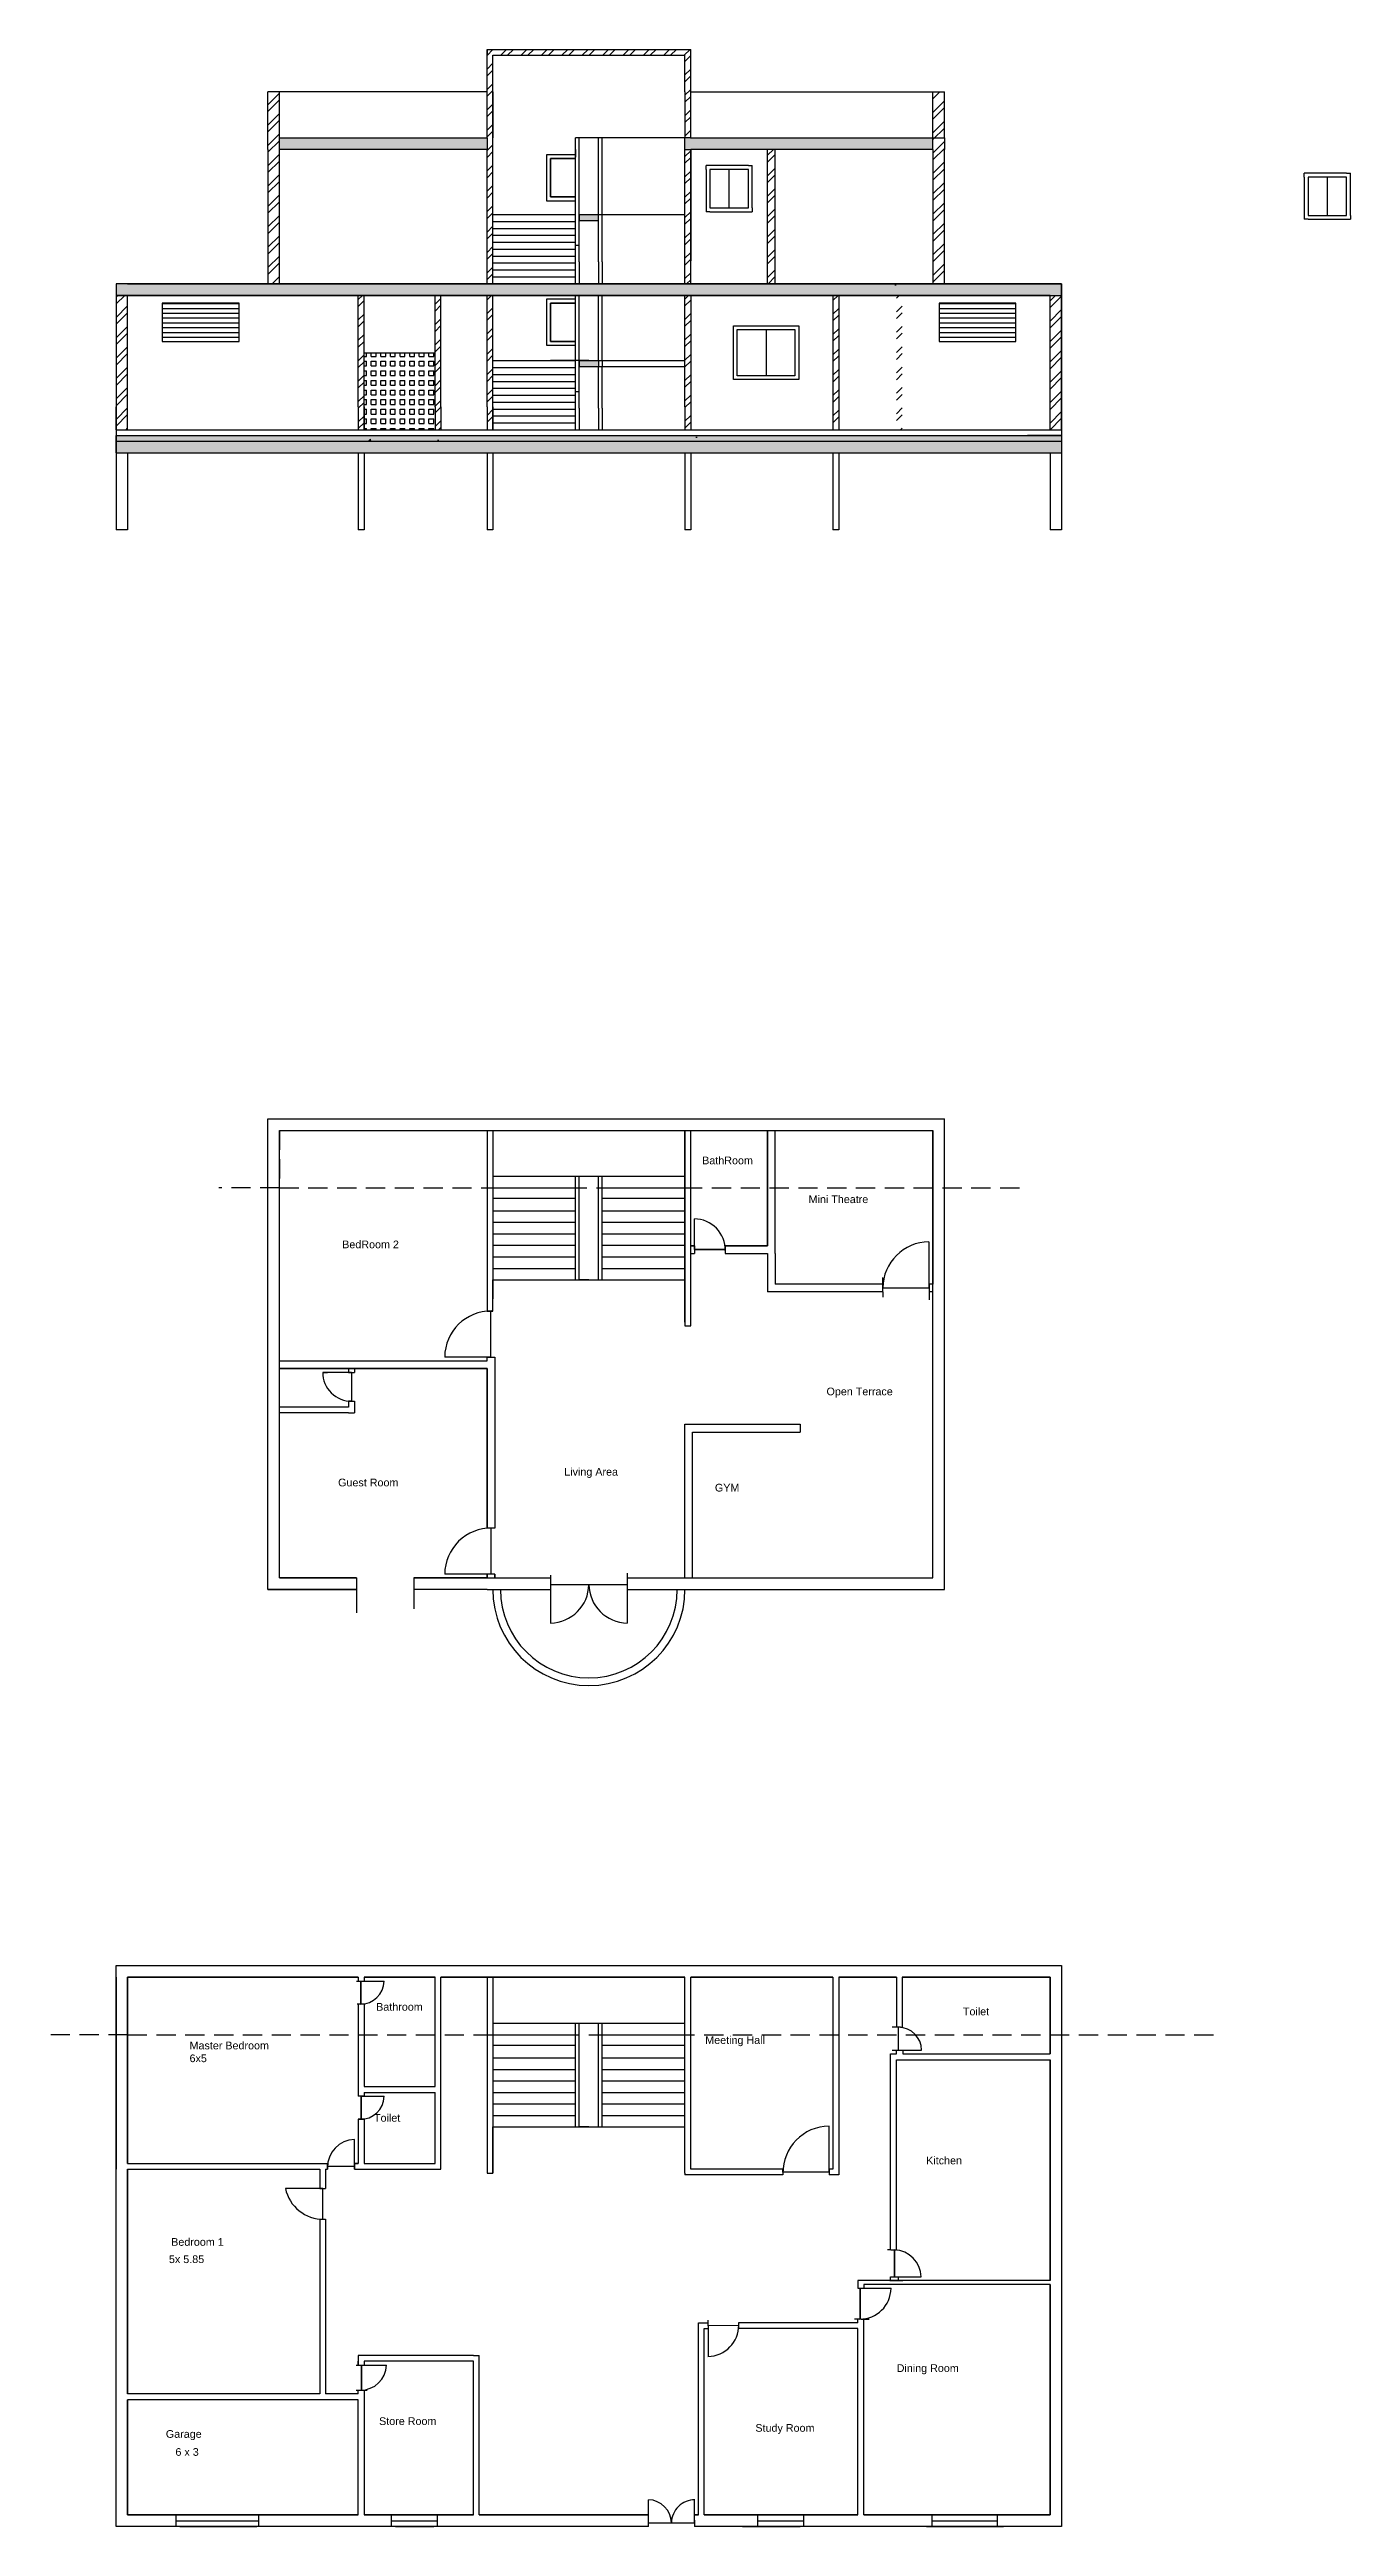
# Model space of a CAD drawing. Header units: inches. Extents: x 77.9 to 111.7, y 0 to 89.2.
# Drawn here: x 77.9 to 111.7, y 24.8 to 89.2 of the extents above; entities that cross this region are included whole.
import ezdxf

# ---------------------------------------------------------------- set-up
doc = ezdxf.new("R2010")
doc.units = ezdxf.units.IN
doc.header["$MEASUREMENT"] = 0
doc.linetypes.add('HIDDENX2', pattern=[0.75, 0.5, -0.25])
doc.layers.add('A', color=3, linetype='HIDDENX2')
doc.styles.get("Standard").update_dxf_attribs({"font": 'arial.ttf'})
pattern_1 = [(228.0127875, (0.036, 0.05), (-0.4, -0.45), [0.0067268, -0.665954402]), (184.9697407, (0.0315, 0.045), (0.6, 0.05), [0.0115434, -1.142796238]), (132.510447, (0.02, 0.044), (0.5, -0.55), [0.0081394, -0.80580163]), (267.273689, (0.0005, 0.0315), (0.05, 1), [0.0105119, -1.040677902]), (292.8336542, (0, 0.021), (-0.25, 0.6), [0.01030775, -1.020468656]), (357.273689, (0.004, 0.0115), (-1, 0.05), [0.0105119, -1.040677902]), (37.6942405, (0.0145, 0.011), (-0.65, -0.5), [0.01390145, -1.376242427]), (72.2553284, (0.0255, 0.0195), (0.35, 1.1), [0.0131244, -1.299316075]), (121.4295656, (0.0295, 0.032), (-0.4, 0.65), [0.0105475, -1.044203655]), (175.2363583, (0.024, 0.041), (0.55, -0.05), [0.0120416, -0.590038129]), (222.3974378, (0.012, 0.042), (-0.6, -0.55), [0.0155724, -1.54166875]), (138.814075, (0.05, 0.031), (-0.35, 0.3), [0.00531505, -0.52619224]), (171.4692344, (0.046, 0.0345), (0.65, -0.1), [0.01011185, -1.00107557]), (225, (0.036, 0.036), (-6e-18, -0.05), [0.00707105, -0.063639628]), (203.1985905, (0.0325, 0.042), (0.25, 0.1), [0.0038079, -0.376980755]), (291.8014095, (0.029, 0.0405), (-0.05, 0.15), [0.00538515, -0.26387309]), (30.9637565, (0.031, 0.0355), (0.15, 0.1), [0.00874645, -0.282801145]), (161.565051, (0.0385, 0.04), (0.1, -0.05), [0.00632455, -0.151789333]), (16.3895403, (0, 0.0405), (0.5, 0.15), [0.00886, -0.877142257]), (70.346176, (0.0085, 0.043), (-0.2, -0.55), [0.00743305, -0.735870387]), (293.1985905, (0.0385, 0.05), (-0.1, 0.25), [0.00761575, -0.373172905]), (343.6104597, (0.0415, 0.043), (-0.5, 0.15), [0.00886, -0.877142257]), (339.443955, (0, 0.0095), (-0.25, 0.1), [0.008544, -0.418656187]), (294.7751406, (0.008, 0.0065), (-0.25, 0.55), [0.0071589, -0.708732153]), (66.8014095, (0.039, 0), (0.1, 0.25), [0.00761575, -0.373172905]), (17.3540246, (0.042, 0.007), (-0.65, -0.2), [0.00838155, -0.82977118]), (69.443955, (0.0145, 0), (-0.1, -0.25), [0.004272, -0.422928187]), (101.3099325, (0.036, 0), (-0.05, 0.2), [0.0025495, -0.252401476]), (165.963757, (0.0355, 0.0025), (0.15, -0.05), [0.01030775, -0.195847531]), (186.009006, (0.0255, 0.005), (0.5, 0.05), [0.0095525, -0.945696159]), (303.690068, (0.031, 0.031), (-0.05, 0.1), [0.0072111, -0.173066464]), (353.1572266, (0.035, 0.025), (0.85, -0.1), [0.0125897, -1.246378131]), (60.945396, (0.0475, 0.0235), (-0.2, -0.35), [0.0051478, -0.509633707]), (90, (0.05, 0.028), (-0.05, 0.05), [0.003, -0.047]), (120.2564372, (0.0245, 0.0065), (0.2, -0.35), [0.0069462, -0.687676]), (48.0127875, (0.021, 0.0125), (0.4, 0.45), [0.0134536, -0.659227602]), (0, (0.03, 0.0225), (0.05, 0.05), [0.013, -0.037]), (325.3048465, (0.043, 0.0225), (0.5, -0.35), [0.0079057, -0.782663715]), (254.054604, (0.0495, 0.018), (-0.05, -0.2), [0.0072801, -0.356725394]), (207.6459754, (0.0475, 0.011), (-0.95, -0.5), [0.01185325, -1.17347371]), (175.4260787, (0.037, 0.0055), (-0.65, 0.05), [0.01253995, -1.24145367])]
pattern_2 = [(50, (0, 0), (0.071726018, -0.006275213), [0.0075, -0.0825]), (355, (0, 0), (-0.013875133, 0.075219213), [0.006, -0.066]), (100.451444, (0.00598, -0.00052), (0.057850885, 0.068944), [0.00637402, -0.07011421]), (46.1842, (0, 0.02), (0.106724133, -0.01655193), [0.01125, -0.12375]), (96.635635, (0.00889, 0.01862), (0.093466195, 0.09741186), [0.00956103, -0.10517138]), (351.18416, (0, 0.02), (0.09346619, 0.09741186), [0.009, -0.099]), (21, (0.01, 0.015), (0.059690705, -0.04026189), [0.0075, -0.0825]), (326, (0.01, 0.015), (0.024331533, 0.072515005), [0.006, -0.066]), (71.451445, (0.014974, 0.011645), (0.084022238, 0.032253115), [0.00637402, -0.07011421]), (37.5, (0, 0), (0.0012159855, 0.0332893854), [0, -0.0652, 0, -0.067, 0, -0.06625]), (7.5, (0, 0), (0.026306954, 0.039441171), [0, -0.0382, 0, -0.0637, 0, -0.02525]), (327.5, (-0.0223, 0), (0.0533822436, -0.002255487), [0, -0.025, 0, -0.078, 0, -0.1035]), (317.5, (-0.0323, 0), (0.058318617, 0.010010498), [0, -0.0325, 0, -0.0518, 0, -0.0735])]

msp = doc.modelspace()

# ---------------------------------------------------------------- texts
at = {"char_height": 0.2, "attachment_point": 1}
for s, width, heights, insert in [('BathRoom', 1.64422, [0], (94.859, 60.417)), ('Mini Theatre', 3.17879, [0], (97.628, 59.407)), ('BedRoom 2', 3.2167, [0], (85.493, 58.231)), ('Open Terrace', 2.41516, [0], (98.094, 54.403)), ('Living Area', 3.58262, [0], (91.271, 52.311)), ('Guest Room', 3.03328, [0], (85.387, 52.032)), ('GYM', 2.35402, [0], (95.19, 51.898)), ('Bathroom', 1.28809, [0], (86.377, 38.381)), ('Toilet', 2.96974, [0.973], (101.643, 38.261)), ('Meeting Hall', 3.01636, [0], (94.939, 37.517)), ('Master Bedroom\\P6x5', 2.5482, [0], (81.522, 37.375)), ('Toilet', 1.37018, [0], (86.321, 35.491)), ('Kitchen', 2.86156, [0], (100.687, 34.382)), ('Bedroom 1', 3.01616, [0], (81.044, 32.261)), ('5x 5.85', 1.82365, [0], (80.986, 31.811)), ('Dining Room', 3.99087, [0], (99.92, 28.976)), ('Garage', 4.15218, [0], (80.905, 27.262)), ('Store Room', 2.45731, [0], (86.453, 27.596)), ('Study Room', 3.16754, [1.411], (96.244, 27.419)), ('6 x 3', 3.07102, [0], (81.155, 26.793))]:
    msp.add_mtext_dynamic_manual_height_columns(s, width=width, gutter_width=1, heights=heights, dxfattribs=dict(at, insert=insert))

# ---------------------------------------------------------------- hatches: boundary and pattern name
h = msp.add_hatch()
h.set_pattern_fill('ANSI32', color=256)
h.paths.add_polyline_path([(83.861, 86.639), (83.861, 86.939), (83.561, 86.939), (83.561, 86.639), (83.561, 83.139), (83.861, 83.139)])
h.paths.add_polyline_path([(89.411, 86.939), (89.411, 88.139), (89.411, 89.089), (94.411, 89.089), (94.411, 88.139), (94.411, 86.939), (94.561, 86.939), (94.561, 88.339), (94.561, 89.239), (89.261, 89.239), (89.261, 86.939), (89.261, 86.639), (89.261, 83.139), (89.411, 83.139)])
h.paths.add_polyline_path([(101.161, 86.639), (101.161, 86.939), (100.861, 86.939), (100.861, 86.639), (100.861, 83.139), (101.161, 83.139)])
h.paths.add_polyline_path([(96.761, 86.639), (96.561, 86.639), (96.561, 83.139), (96.761, 83.139)])
h.paths.add_polyline_path([(94.561, 86.639), (94.411, 86.639), (94.411, 84.942), (94.561, 84.942)], flags=17)
h.paths.add_polyline_path([(94.561, 84.942), (94.411, 84.942), (94.411, 83.742), (94.411, 83.139), (94.561, 83.139)], flags=17)
h.paths.add_polyline_path([(83.861, 88.139), (83.561, 88.139), (83.561, 86.939), (83.861, 86.939)])
h.paths.add_polyline_path([(101.161, 88.139), (100.861, 88.139), (100.861, 86.939), (101.161, 86.939)])
h.paths.add_polyline_path([(79.911, 82.839), (79.611, 82.839), (79.611, 79.339), (79.911, 79.339)])
h.paths.add_polyline_path([(86.061, 81.339), (86.061, 82.839), (85.911, 82.839), (85.911, 79.939), (85.911, 79.339), (86.061, 79.339)])
h.paths.add_polyline_path([(88.061, 82.839), (87.911, 82.839), (87.911, 79.939), (87.911, 79.339), (88.061, 79.339), (88.061, 79.939)])
h.paths.add_polyline_path([(89.411, 82.839), (89.261, 82.839), (89.261, 79.939), (89.261, 79.339), (89.411, 79.339), (89.411, 81.139)])
h.paths.add_polyline_path([(94.561, 82.839), (94.411, 82.839), (94.411, 81.139), (94.561, 81.139)])
h.paths.add_polyline_path([(94.561, 81.139), (94.411, 81.139), (94.411, 79.939), (94.411, 79.339), (94.561, 79.339), (94.561, 79.939)])
h.paths.add_polyline_path([(104.211, 82.839), (103.911, 82.839), (103.911, 79.339), (104.211, 79.339)])
h.paths.add_polyline_path([(100.061, 82.839), (99.911, 82.839), (99.911, 79.339), (100.061, 79.339)])
h.paths.add_polyline_path([(98.411, 82.839), (98.261, 82.839), (98.261, 79.939), (98.261, 79.339), (98.411, 79.339), (98.411, 79.939)])
h = msp.add_hatch()
h.set_pattern_fill('AR-CONC', color=256, scale=0.05)
h.set_pattern_definition([(50, (0, 0), (0.3586301, -0.0313761), [0.0375, -0.4125]), (355, (0, 0), (-0.0693757, 0.3760961), [0.03, -0.33]), (100.45144, (0.0299, -0.0026), (0.2892544, 0.34472), [0.0318701, -0.3505711]), (46.1842, (0, 0.1), (0.5336207, -0.0827596), [0.05625, -0.61875]), (96.63564, (0.04447, 0.0931), (0.467331, 0.4870593), [0.0478052, -0.5258569]), (351.18416, (0, 0.1), (0.467331, 0.4870593), [0.045, -0.495]), (21, (0.05, 0.075), (0.2984535, -0.20130945), [0.0375, -0.4125]), (326, (0.05, 0.075), (0.1216577, 0.362575), [0.03, -0.33]), (71.45144, (0.07487, 0.05822), (0.4201112, 0.1612656), [0.0318701, -0.3505711]), (37.5, (0, 0), (0.00607993, 0.16644693), [0, -0.326, 0, -0.335, 0, -0.33125]), (7.5, (0, 0), (0.13153477, 0.19720586), [0, -0.191, 0, -0.3185, 0, -0.12625]), (327.5, (-0.1115, 0), (0.26691122, -0.01127744), [0, -0.125, 0, -0.39, 0, -0.5175]), (317.5, (-0.1615, 0), (0.2915931, 0.0500525), [0, -0.1625, 0, -0.259, 0, -0.3675])])
h.paths.add_polyline_path([(89.261, 86.939), (83.861, 86.939), (83.861, 86.639), (89.261, 86.639)])
h.paths.add_polyline_path([(100.861, 86.939), (94.561, 86.939), (94.411, 86.939), (94.411, 86.639), (94.561, 86.639), (100.861, 86.639)])
h = msp.add_hatch()
h.set_pattern_fill('AR-CONC', color=256, scale=0.01)
h.set_pattern_definition(pattern_2)
h.paths.add_polyline_path([(92.161, 81.139), (91.661, 81.139), (91.661, 80.989), (92.161, 80.989)])
h.paths.add_polyline_path([(92.161, 84.942), (91.661, 84.942), (91.661, 84.792), (92.161, 84.792)])
h = msp.add_hatch()
h.set_pattern_fill('AR-CONC', color=256)
h.paths.add_polyline_path([(104.211, 83.139), (79.611, 83.139), (79.611, 82.839), (103.911, 82.839), (104.211, 82.839)])
h = msp.add_hatch()
h.set_pattern_fill('AR-CONC', color=256, scale=0.05)
h.set_pattern_definition([(50, (0, 0), (0.3586301, -0.0313761), [0.0375, -0.4125]), (355, (0, 0), (-0.0693757, 0.3760961), [0.03, -0.33]), (100.45144, (0.0299, -0.0026), (0.2892544, 0.34472), [0.0318701, -0.3505711]), (46.1842, (0, 0.1), (0.5336207, -0.0827596), [0.05625, -0.61875]), (96.63564, (0.04447, 0.0931), (0.467331, 0.4870593), [0.0478052, -0.5258569]), (351.18416, (0, 0.1), (0.467331, 0.4870593), [0.045, -0.495]), (21, (0.05, 0.075), (0.2984535, -0.20130945), [0.0375, -0.4125]), (326, (0.05, 0.075), (0.1216577, 0.362575), [0.03, -0.33]), (71.45144, (0.07487, 0.05822), (0.4201112, 0.1612656), [0.0318701, -0.3505711]), (37.5, (0, 0), (0.00607993, 0.16644693), [0, -0.326, 0, -0.335, 0, -0.33125]), (7.5, (0, 0), (0.13153477, 0.19720586), [0, -0.191, 0, -0.3185, 0, -0.12625]), (327.5, (-0.1115, 0), (0.26691122, -0.01127744), [0, -0.125, 0, -0.39, 0, -0.5175]), (317.5, (-0.1615, 0), (0.2915931, 0.0500525), [0, -0.1625, 0, -0.259, 0, -0.3675])])
h.paths.add_polyline_path([(104.211, 83.139), (79.611, 83.139), (79.611, 82.839), (103.911, 82.839), (104.211, 82.839)])
h = msp.add_hatch()
h.set_pattern_fill('TRANS', color=256)
h.paths.add_polyline_path([(82.811, 82.639), (80.811, 82.639), (80.811, 81.639), (82.811, 81.639)])
h = msp.add_hatch()
h.set_pattern_fill('LINE', color=256)
h.paths.add_polyline_path([(82.811, 82.639), (80.811, 82.639), (80.811, 81.639), (82.811, 81.639)])
h = msp.add_hatch()
h.set_pattern_fill('TRANS', color=256)
h.set_pattern_definition([(0, (20.21126, 0), (0, 0.25), []), (0, (20.21126, 0.125), (0, 0.25), [0.125, -0.125])])
h.paths.add_polyline_path([(103.022, 82.639), (101.022, 82.639), (101.022, 81.639), (103.022, 81.639)])
h = msp.add_hatch()
h.set_pattern_fill('LINE', color=256)
h.set_pattern_definition([(0, (20.21126, 0), (0, 0.125), [])])
h.paths.add_polyline_path([(103.022, 82.639), (101.022, 82.639), (101.022, 81.639), (103.022, 81.639)])
h = msp.add_hatch()
h.set_pattern_fill('SQUARE', color=256)
h.paths.add_polyline_path([(87.911, 81.339), (86.061, 81.339), (86.061, 79.939), (86.061, 79.339), (87.911, 79.339), (87.911, 79.939)], flags=17)
h.paths.add_polyline_path([(87.911, 81.339), (86.061, 81.339), (86.061, 79.339), (86.111, 79.339), (87.911, 79.339), (87.911, 79.939)], flags=17)
h = msp.add_hatch()
h.set_pattern_fill('SQUARE', color=256)
h.paths.add_polyline_path([(87.911, 81.339), (86.061, 81.339), (86.061, 79.939), (86.061, 79.339), (86.111, 79.339), (87.911, 79.339), (87.911, 79.939)])
h = msp.add_hatch()
h.set_pattern_fill('AR-CONC', color=256)
h.paths.add_polyline_path([(104.211, 79.189), (103.323, 79.189), (79.611, 79.189), (79.611, 79.039), (104.211, 79.039)])
h = msp.add_hatch()
h.set_pattern_fill('AR-CONC', color=256)
h.paths.add_polyline_path([(104.211, 79.189), (79.611, 79.189), (79.611, 79.039), (104.211, 79.039)])
h = msp.add_hatch()
h.set_pattern_fill('AR-CONC', color=256)
h.paths.add_polyline_path([(104.211, 79.189), (79.611, 79.189), (79.611, 79.039), (104.211, 79.039)])
h = msp.add_hatch()
h.set_pattern_fill('AR-CONC', color=256, scale=0.01)
h.set_pattern_definition(pattern_2)
h.paths.add_polyline_path([(104.211, 79.189), (79.611, 79.189), (79.611, 79.039), (104.211, 79.039)])
h = msp.add_hatch()
h.set_pattern_fill('GRAVEL', color=256, scale=0.06)
h.set_pattern_definition([(228.0127875, (0.0432, 0.06), (-0.48, -0.54), [0.00807216, -0.799145283]), (184.9697407, (0.0378, 0.054), (0.72, 0.06), [0.01385208, -1.371355486]), (132.510447, (0.024, 0.0528), (0.6, -0.66), [0.00976728, -0.966961956]), (267.273689, (0.0006, 0.0378), (0.06, 1.2), [0.01261428, -1.248813482]), (292.8336542, (0, 0.0252), (-0.3, 0.72), [0.0123693, -1.224562388]), (357.273689, (0.0048, 0.0138), (-1.2, 0.06), [0.01261428, -1.248813482]), (37.6942405, (0.0174, 0.0132), (-0.78, -0.6), [0.01668174, -1.651490913]), (72.2553284, (0.0306, 0.0234), (0.42, 1.32), [0.01574928, -1.55917929]), (121.4295656, (0.0354, 0.0384), (-0.48, 0.78), [0.012657, -1.253044387]), (175.2363583, (0.0288, 0.0492), (0.66, -0.06), [0.01444992, -0.708045755]), (222.3974378, (0.0144, 0.0504), (-0.72, -0.66), [0.01868688, -1.8500025]), (138.814075, (0.06, 0.0372), (-0.42, 0.36), [0.00637806, -0.63143069]), (171.4692344, (0.0552, 0.0414), (0.78, -0.12), [0.01213422, -1.201290685]), (225, (0.0432, 0.0432), (-7e-18, -0.06), [0.00848526, -0.076367554]), (203.1985905, (0.039, 0.0504), (0.3, 0.12), [0.00456948, -0.452376906]), (291.801409, (0.0348, 0.0486), (-0.06, 0.18), [0.00646218, -0.316647708]), (30.9637565, (0.0372, 0.0426), (0.18, 0.12), [0.01049574, -0.339361374]), (161.565051, (0.0462, 0.048), (0.12, -0.06), [0.00758946, -0.1821472]), (16.3895403, (0, 0.0486), (0.6, 0.18), [0.010632, -1.05257071]), (70.346176, (0.0102, 0.0516), (-0.24, -0.66), [0.00891966, -0.883044465]), (293.1985905, (0.0462, 0.06), (-0.12, 0.3), [0.0091389, -0.447807486]), (343.6104597, (0.0498, 0.0516), (-0.6, 0.18), [0.010632, -1.05257071]), (339.443955, (0, 0.0114), (-0.3, 0.12), [0.0102528, -0.502387425]), (294.7751406, (0.0096, 0.0078), (-0.3, 0.66), [0.00859068, -0.850478584]), (66.8014095, (0.0468, 0), (0.12, 0.3), [0.0091389, -0.447807486]), (17.3540246, (0.0504, 0.0084), (-0.78, -0.24), [0.01005786, -0.995725417]), (69.443955, (0.0174, 0), (-0.12, -0.3), [0.0051264, -0.507513825]), (101.309932, (0.0432, 0), (-0.06, 0.24), [0.0030594, -0.30288177]), (165.963757, (0.0426, 0.003), (0.18, -0.06), [0.0123693, -0.235017038]), (186.009006, (0.0306, 0.006), (0.6, 0.06), [0.011463, -1.13483539]), (303.690068, (0.0372, 0.0372), (-0.06, 0.12), [0.00865332, -0.207679757]), (353.1572266, (0.042, 0.03), (1.02, -0.12), [0.01510764, -1.495653757]), (60.945396, (0.057, 0.0282), (-0.24, -0.42), [0.00617736, -0.611560448]), (90, (0.06, 0.0336), (-0.06, 0.06), [0.0036, -0.0564]), (120.256437, (0.0294, 0.0078), (0.24, -0.42), [0.00833544, -0.8252112]), (48.0127875, (0.0252, 0.015), (0.48, 0.54), [0.01614432, -0.791073123]), (0, (0.036, 0.027), (0.06, 0.06), [0.0156, -0.0444]), (325.3048465, (0.0516, 0.027), (0.6, -0.42), [0.00948684, -0.939196458]), (254.054604, (0.0594, 0.0216), (-0.06, -0.24), [0.00873612, -0.428070473]), (207.6459754, (0.057, 0.0132), (-1.14, -0.6), [0.0142239, -1.40816845]), (175.4260787, (0.0444, 0.0066), (-0.78, 0.06), [0.01504794, -1.489744404])])
h.paths.add_polyline_path([(104.211, 79.039), (79.611, 79.039), (79.611, 78.739), (104.211, 78.739)])
h = msp.add_hatch()
h.set_pattern_fill('GRAVEL', color=256, scale=0.05)
h.set_pattern_definition(pattern_1)
h.paths.add_polyline_path([(104.211, 79.039), (79.611, 79.039), (79.611, 78.739), (104.211, 78.739)])
h = msp.add_hatch()
h.set_pattern_fill('GRAVEL', color=256, scale=0.05)
h.set_pattern_definition(pattern_1)
h.paths.add_polyline_path([(104.211, 79.039), (79.611, 79.039), (79.611, 78.739), (104.211, 78.739)])
h = msp.add_hatch()
h.set_pattern_fill('GRAVEL', color=256, scale=0.05)
h.set_pattern_definition(pattern_1)
h.paths.add_polyline_path([(104.211, 79.039), (79.611, 79.039), (79.611, 78.739), (104.211, 78.739)])
h = msp.add_hatch()
h.set_pattern_fill('HONEY', color=256)
h.paths.add_polyline_path([(104.211, 79.039), (79.611, 79.039), (79.611, 78.739), (104.211, 78.739)])
h = msp.add_hatch()
h.set_pattern_fill('HONEY', color=256)
h.paths.add_polyline_path([(104.211, 79.039), (79.611, 79.039), (79.611, 78.739), (104.211, 78.739)])

# ---------------------------------------------------------------- linework, layer by layer
for p, q in [((89.261, 86.939), (89.261, 89.239)), ((89.261, 89.239), (94.561, 89.239)), ((89.261, 89.239), (89.261, 89.089)), ((89.411, 88.139), (89.411, 89.089)), ((89.411, 89.089), (94.411, 89.089)), ((94.411, 88.139), (94.411, 89.089)), ((94.561, 88.339), (94.561, 89.239)), ((89.261, 88.139), (83.561, 88.139)), ((83.561, 86.939), (83.561, 88.139)), ((83.861, 86.639), (83.861, 88.139)), ((89.261, 86.939), (89.261, 88.339)), ((89.261, 86.939), (89.261, 88.139)), ((89.411, 88.139), (89.411, 86.939)), ((89.411, 88.139), (89.411, 86.939)), ((89.411, 86.939), (89.411, 88.139)), ((94.411, 88.139), (94.411, 86.939)), ((94.411, 88.139), (94.411, 86.939)), ((94.561, 86.939), (94.561, 88.339)), ((94.561, 88.139), (101.161, 88.139)), ((100.861, 86.639), (100.861, 88.139)), ((101.161, 86.939), (101.161, 88.139)), ((83.561, 86.639), (83.561, 86.939)), ((83.561, 86.639), (83.561, 83.139)), ((83.861, 86.939), (89.261, 86.939)), ((89.261, 86.639), (83.861, 86.639)), ((83.861, 83.139), (83.861, 86.639)), ((89.261, 86.939), (89.261, 86.639)), ((89.261, 83.742), (89.261, 86.642)), ((89.261, 83.139), (89.261, 86.639)), ((89.411, 83.139), (89.411, 86.939)), ((89.411, 83.742), (89.411, 86.642)), ((92.161, 86.939), (91.561, 86.939)), ((91.561, 86.639), (91.561, 86.939)), ((91.561, 83.142), (91.561, 86.642)), ((91.561, 86.408), (91.561, 86.639)), ((91.561, 86.639), (91.561, 86.439)), ((91.661, 86.639), (91.661, 86.939)), ((91.661, 86.408), (91.661, 86.639)), ((94.561, 86.939), (92.161, 86.939)), ((92.161, 86.639), (92.161, 86.939)), ((92.161, 86.408), (92.161, 86.639)), ((92.261, 84.942), (92.261, 86.939)), ((92.261, 86.408), (92.261, 86.639)), ((94.411, 83.139), (94.411, 86.939)), ((94.411, 83.742), (94.411, 86.642)), ((94.411, 86.639), (94.561, 86.639)), ((94.561, 86.939), (101.161, 86.939)), ((94.561, 86.642), (94.561, 83.742)), ((100.861, 86.639), (94.561, 86.639)), ((94.561, 83.139), (94.561, 86.639)), ((96.561, 83.139), (96.561, 86.639)), ((96.761, 83.139), (96.761, 86.639)), ((100.861, 86.639), (100.861, 83.139)), ((101.161, 83.139), (101.161, 86.639)), ((91.561, 86.402), (90.911, 86.402)), ((90.911, 86.402), (90.911, 85.402)), ((90.911, 85.402), (90.911, 86.402)), ((90.911, 86.402), (91.561, 86.402)), ((91.561, 84.608), (91.561, 86.408)), ((91.661, 84.608), (91.661, 86.408)), ((92.161, 83.708), (92.161, 86.408)), ((92.261, 83.708), (92.261, 86.408)), ((95.062, 86.217), (94.962, 86.217)), ((94.962, 86.117), (94.962, 86.217)), ((94.962, 86.117), (94.962, 85.117)), ((96.062, 86.217), (95.062, 86.217)), ((96.062, 86.117), (95.062, 86.117)), ((95.062, 86.117), (95.062, 85.117)), ((95.562, 85.117), (95.562, 86.117)), ((96.062, 86.217), (96.162, 86.217)), ((96.062, 85.117), (96.062, 86.117)), ((96.162, 86.117), (96.162, 86.217)), ((96.162, 85.117), (96.162, 86.117)), ((110.625, 86.019), (110.525, 86.019)), ((110.525, 85.919), (110.525, 86.019)), ((110.525, 85.919), (110.525, 84.919)), ((111.625, 86.019), (110.625, 86.019)), ((111.625, 85.919), (110.625, 85.919)), ((110.625, 85.919), (110.625, 84.919)), ((111.125, 84.919), (111.125, 85.919)), ((111.625, 86.019), (111.725, 86.019)), ((111.625, 84.919), (111.625, 85.919)), ((111.725, 85.919), (111.725, 86.019)), ((111.725, 84.919), (111.725, 85.919)), ((90.911, 85.402), (91.561, 85.402)), ((91.561, 85.402), (90.911, 85.402)), ((89.411, 83.142), (89.411, 84.942)), ((89.411, 84.942), (91.561, 84.942)), ((89.411, 84.762), (91.561, 84.762)), ((89.411, 84.762), (91.561, 84.762)), ((89.411, 84.582), (91.561, 84.582)), ((91.561, 83.142), (91.561, 84.608)), ((91.661, 84.942), (92.161, 84.942)), ((91.661, 84.942), (91.661, 84.792)), ((91.661, 84.792), (92.161, 84.792)), ((91.661, 83.708), (91.661, 84.608)), ((92.161, 84.942), (94.411, 84.942)), ((94.962, 85.117), (94.962, 85.017)), ((95.062, 85.017), (94.962, 85.017)), ((95.062, 85.117), (96.062, 85.117)), ((95.062, 85.117), (95.562, 85.117)), ((95.062, 85.017), (96.062, 85.017)), ((96.062, 85.017), (96.162, 85.017)), ((96.162, 85.117), (96.162, 85.017)), ((110.525, 84.919), (110.525, 84.819)), ((110.625, 84.819), (110.525, 84.819)), ((110.625, 84.919), (111.625, 84.919)), ((110.625, 84.919), (111.125, 84.919)), ((110.625, 84.819), (111.625, 84.819)), ((111.625, 84.819), (111.725, 84.819)), ((111.725, 84.919), (111.725, 84.819)), ((89.411, 84.402), (91.561, 84.402)), ((89.411, 84.222), (91.561, 84.222)), ((89.411, 84.042), (91.561, 84.042)), ((89.411, 83.862), (91.561, 83.862)), ((91.561, 83.142), (91.561, 84.142)), ((91.561, 84.142), (91.661, 84.142)), ((89.411, 83.682), (91.561, 83.682)), ((89.411, 83.502), (91.561, 83.502)), ((89.411, 83.322), (91.561, 83.322)), ((91.661, 83.708), (91.661, 83.139)), ((92.161, 83.708), (92.161, 83.139)), ((92.261, 83.708), (92.261, 83.139)), ((79.611, 83.139), (79.611, 79.339)), ((79.911, 83.139), (79.611, 83.139)), ((79.911, 82.839), (79.611, 82.839)), ((79.911, 83.139), (103.911, 83.139)), ((103.911, 82.839), (79.911, 82.839)), ((79.911, 79.339), (79.911, 82.839)), ((82.811, 82.639), (80.811, 82.639)), ((80.811, 82.639), (80.811, 81.639)), ((82.811, 81.639), (82.811, 82.639)), ((83.561, 83.139), (101.161, 83.139)), ((85.911, 79.939), (85.911, 82.839)), ((86.061, 79.939), (86.061, 82.839)), ((87.911, 79.939), (87.911, 82.839)), ((88.061, 79.939), (88.061, 82.839)), ((89.261, 79.939), (89.261, 82.839)), ((89.411, 79.939), (89.411, 82.839)), ((90.911, 83.139), (92.911, 83.139)), ((90.911, 81.639), (90.911, 82.639)), ((90.911, 82.639), (91.561, 82.639)), ((90.911, 81.639), (90.911, 82.639)), ((90.911, 82.639), (91.561, 82.639)), ((91.561, 82.605), (91.561, 82.839)), ((91.561, 80.805), (91.561, 82.605)), ((91.661, 82.605), (91.661, 82.839)), ((91.661, 80.805), (91.661, 82.605)), ((92.161, 82.605), (92.161, 82.839)), ((92.161, 81.139), (92.161, 82.605)), ((92.261, 82.605), (92.261, 82.839)), ((92.261, 81.139), (92.261, 82.605)), ((94.411, 79.939), (94.411, 82.839)), ((94.561, 82.839), (94.561, 79.939)), ((98.261, 82.839), (98.261, 79.939)), ((98.411, 82.839), (98.411, 79.939)), ((99.911, 82.839), (100.061, 82.839)), ((103.022, 82.639), (101.022, 82.639)), ((101.022, 82.639), (101.022, 81.639)), ((103.022, 81.639), (103.022, 82.639)), ((103.911, 79.339), (103.911, 82.839)), ((103.911, 82.839), (104.211, 82.839)), ((104.211, 83.139), (104.211, 79.339)), ((104.211, 79.339), (104.211, 82.839)), ((90.911, 81.639), (90.911, 82.105)), ((96.522, 81.947), (96.522, 80.747)), ((101.022, 82.5), (103.022, 82.5)), ((80.811, 81.639), (82.811, 81.639)), ((86.061, 79.339), (86.061, 81.339)), ((86.061, 81.339), (87.911, 81.339)), ((90.911, 81.639), (91.561, 81.639)), ((91.561, 81.639), (90.911, 81.639)), ((101.022, 81.639), (103.022, 81.639)), ((89.411, 79.339), (89.411, 81.139)), ((89.411, 81.139), (91.561, 81.139)), ((89.411, 80.959), (91.561, 80.959)), ((89.411, 80.959), (91.561, 80.959)), ((89.411, 80.779), (91.561, 80.779)), ((91.911, 81.139), (90.911, 81.139)), ((91.561, 79.339), (91.561, 80.805)), ((91.661, 81.139), (92.161, 81.139)), ((91.661, 81.139), (91.661, 80.989)), ((91.661, 80.989), (92.161, 80.989)), ((91.661, 79.905), (91.661, 80.805)), ((91.911, 81.139), (92.911, 81.139)), ((92.161, 81.139), (94.411, 81.139)), ((92.161, 81.139), (92.161, 80.989)), ((92.161, 81.127), (92.161, 81.127)), ((92.161, 81.113), (92.161, 81.114)), ((92.161, 79.905), (92.161, 80.989)), ((92.161, 80.989), (94.411, 80.989)), ((92.261, 81.139), (92.261, 80.989)), ((92.261, 79.905), (92.261, 80.989)), ((89.411, 80.599), (91.561, 80.599)), ((89.411, 80.419), (91.561, 80.419)), ((89.411, 80.239), (91.561, 80.239)), ((89.411, 80.059), (91.561, 80.059)), ((91.561, 79.339), (91.561, 80.339)), ((91.561, 80.339), (91.661, 80.339)), ((79.611, 79.339), (79.611, 79.939)), ((79.611, 79.339), (104.211, 79.339)), ((79.611, 79.339), (79.611, 78.739)), ((79.611, 79.339), (80.811, 79.339)), ((85.911, 79.939), (85.911, 79.339)), ((85.911, 79.339), (86.111, 79.339)), ((86.061, 79.939), (86.061, 79.339)), ((87.911, 79.939), (87.911, 79.339)), ((88.061, 79.939), (88.061, 79.339)), ((89.261, 79.939), (89.261, 79.339)), ((89.411, 79.939), (89.411, 79.339)), ((89.411, 79.879), (91.561, 79.879)), ((89.411, 79.699), (91.561, 79.699)), ((89.411, 79.519), (91.561, 79.519)), ((89.411, 79.339), (89.411, 79.339)), ((91.661, 79.905), (91.661, 79.339)), ((92.161, 79.905), (92.161, 79.339)), ((92.261, 79.905), (92.261, 79.339)), ((94.411, 79.939), (94.411, 79.339)), ((94.561, 79.939), (94.561, 79.339)), ((98.261, 79.939), (98.261, 79.339)), ((98.411, 79.939), (98.411, 79.339)), ((104.211, 79.339), (104.211, 78.739)), ((79.611, 79.039), (79.611, 79.189)), ((79.611, 79.189), (104.211, 79.189)), ((79.611, 78.739), (79.611, 79.039)), ((79.611, 79.039), (104.211, 79.039)), ((79.611, 78.739), (104.211, 78.739)), ((79.611, 78.739), (79.611, 77.739)), ((79.911, 78.739), (79.911, 77.739)), ((85.907, 78.739), (85.907, 76.739)), ((86.061, 78.739), (86.061, 76.739)), ((89.261, 78.739), (89.261, 76.739)), ((89.411, 78.739), (89.411, 76.739)), ((94.411, 78.739), (94.411, 76.739)), ((94.561, 78.739), (94.561, 76.739)), ((98.261, 78.739), (98.261, 76.739)), ((98.411, 78.739), (98.411, 76.739)), ((104.211, 79.189), (103.323, 79.189)), ((103.911, 78.739), (103.911, 76.739)), ((104.211, 78.739), (104.211, 76.739)), ((79.611, 77.739), (79.611, 76.739)), ((79.911, 77.739), (79.911, 76.739)), ((79.911, 76.739), (79.611, 76.739)), ((86.061, 76.739), (85.907, 76.739)), ((89.411, 76.739), (89.261, 76.739)), ((94.561, 76.739), (94.411, 76.739)), ((98.411, 76.739), (98.261, 76.739)), ((104.211, 76.739), (103.911, 76.739)), ((83.561, 49.147), (83.561, 61.397)), ((83.561, 61.397), (101.161, 61.397)), ((101.161, 56.512), (101.161, 61.397)), ((101.161, 61.047), (101.161, 61.347)), ((83.861, 61.097), (100.861, 61.097)), ((83.861, 49.447), (83.861, 61.097)), ((89.261, 61.108), (89.261, 56.714)), ((89.411, 61.108), (89.411, 56.714)), ((89.411, 61.097), (91.911, 61.097)), ((89.411, 61.097), (91.911, 61.097)), ((94.411, 56.108), (94.411, 61.108)), ((94.411, 61.108), (94.411, 56.008)), ((94.561, 56.108), (94.561, 61.108)), ((94.561, 61.097), (96.561, 61.097)), ((96.561, 61.097), (96.561, 58.097)), ((96.761, 61.097), (100.861, 61.097)), ((100.861, 56.512), (100.861, 61.097)), ((100.861, 61.097), (100.861, 57.097)), ((89.261, 59.908), (89.261, 59.608)), ((89.411, 59.908), (91.411, 59.908)), ((89.411, 59.908), (89.411, 59.608)), ((89.411, 59.608), (91.411, 59.608)), ((89.411, 59.337), (91.411, 59.337)), ((91.411, 59.908), (92.411, 59.908)), ((91.411, 59.608), (91.561, 59.608)), ((91.411, 59.337), (91.561, 59.337)), ((91.561, 58.108), (91.561, 59.908)), ((91.661, 58.108), (91.661, 59.908)), ((92.161, 57.208), (92.161, 59.908)), ((92.261, 57.208), (92.261, 59.908)), ((92.261, 59.608), (92.411, 59.608)), ((92.261, 59.337), (92.411, 59.337)), ((92.411, 59.908), (94.411, 59.908)), ((92.411, 59.608), (94.411, 59.608)), ((92.411, 59.337), (94.282, 59.337)), ((94.282, 59.337), (94.411, 59.337)), ((89.411, 59.008), (91.411, 59.008)), ((89.411, 58.708), (91.411, 58.708)), ((91.411, 59.008), (91.561, 59.008)), ((91.411, 58.708), (91.561, 58.708)), ((92.261, 59.008), (92.411, 59.008)), ((92.261, 58.708), (92.411, 58.708)), ((92.411, 59.008), (94.411, 59.008)), ((92.411, 58.708), (94.411, 58.708)), ((94.661, 57.997), (94.661, 58.797)), ((89.411, 58.408), (91.411, 58.408)), ((89.411, 58.108), (91.411, 58.108)), ((91.411, 58.408), (91.561, 58.408)), ((91.411, 58.108), (91.561, 58.108)), ((91.561, 57.208), (91.561, 58.108)), ((91.661, 57.208), (91.661, 58.108)), ((92.261, 58.408), (92.411, 58.408)), ((92.261, 58.108), (92.411, 58.108)), ((92.411, 58.408), (94.411, 58.408)), ((92.411, 58.108), (94.411, 58.108)), ((94.561, 58.097), (94.661, 58.097)), ((94.661, 58.097), (94.561, 58.097)), ((94.661, 58.097), (94.661, 57.897)), ((96.561, 58.097), (95.461, 58.097)), ((95.461, 58.097), (95.461, 57.897)), ((100.761, 56.997), (100.761, 58.197)), ((89.411, 57.808), (91.411, 57.808)), ((89.411, 57.508), (91.411, 57.508)), ((91.411, 57.808), (91.561, 57.808)), ((91.411, 57.508), (91.561, 57.508)), ((92.261, 57.808), (92.411, 57.808)), ((92.261, 57.508), (92.411, 57.508)), ((92.411, 57.808), (94.411, 57.808)), ((92.411, 57.508), (94.411, 57.508)), ((94.661, 57.997), (95.461, 57.997)), ((95.461, 57.997), (94.661, 57.997)), ((96.561, 57.897), (96.561, 57.097)), ((96.761, 57.897), (96.761, 57.097)), ((89.411, 56.714), (89.411, 57.208)), ((89.411, 57.208), (91.411, 57.208)), ((89.411, 57.208), (91.411, 57.208)), ((91.411, 57.208), (92.411, 57.208)), ((91.911, 57.208), (91.661, 57.208)), ((92.411, 57.208), (94.411, 57.208)), ((92.411, 57.208), (94.411, 57.208)), ((96.561, 57.097), (96.561, 56.897)), ((96.683, 56.897), (96.561, 56.897)), ((99.561, 56.897), (96.683, 56.897)), ((99.561, 57.097), (96.761, 57.097)), ((99.561, 56.897), (99.561, 57.272)), ((99.561, 56.998), (100.761, 56.997)), ((99.561, 56.897), (99.561, 56.756)), ((100.761, 57.097), (100.761, 57.214)), ((100.861, 57.097), (100.761, 57.097)), ((100.761, 57.097), (100.761, 56.897)), ((100.861, 56.897), (100.761, 56.897)), ((100.861, 56.897), (100.761, 56.897)), ((100.761, 56.897), (100.761, 56.686)), ((89.261, 56.714), (89.261, 56.397)), ((89.261, 56.397), (89.411, 56.397)), ((89.361, 55.197), (89.361, 56.397)), ((89.411, 56.397), (89.411, 56.714)), ((94.561, 56.008), (94.561, 56.108)), ((100.861, 49.447), (100.861, 56.512)), ((101.161, 49.147), (101.161, 56.512)), ((83.561, 49.147), (83.561, 55.562)), ((94.411, 56.008), (94.561, 56.008)), ((89.261, 54.897), (83.861, 54.897)), ((83.861, 54.897), (85.661, 54.897)), ((85.661, 54.897), (85.661, 54.797)), ((85.661, 54.897), (85.661, 54.797)), ((85.811, 54.897), (85.811, 54.797)), ((89.361, 55.197), (88.161, 55.197)), ((89.261, 55.097), (89.261, 55.197)), ((89.261, 55.197), (89.461, 55.197)), ((89.261, 50.747), (89.261, 54.897)), ((89.461, 55.197), (89.461, 55.097)), ((85.736, 54.797), (84.986, 54.797)), ((84.986, 54.797), (85.112, 54.797)), ((85.661, 54.797), (85.811, 54.797)), ((85.736, 54.797), (85.736, 54.047)), ((85.661, 53.897), (83.861, 53.897)), ((85.661, 53.747), (83.861, 53.747)), ((85.736, 54.047), (85.661, 54.047)), ((85.661, 54.047), (85.811, 54.047)), ((85.661, 54.047), (85.661, 53.897)), ((85.661, 53.747), (85.811, 53.747)), ((85.811, 54.047), (85.811, 53.897)), ((85.811, 53.897), (85.811, 53.747)), ((94.411, 49.447), (94.411, 53.447)), ((94.411, 53.447), (97.411, 53.447)), ((97.411, 53.447), (97.411, 53.247)), ((89.461, 50.747), (89.261, 50.747)), ((89.361, 50.747), (89.361, 49.547)), ((85.861, 49.147), (83.561, 49.147)), ((83.861, 49.447), (85.861, 49.447)), ((83.861, 49.447), (85.861, 49.447)), ((85.861, 49.447), (83.861, 49.447)), ((85.861, 49.447), (85.861, 48.54)), ((89.261, 49.447), (87.361, 49.447)), ((87.361, 49.447), (87.361, 48.647)), ((87.361, 49.447), (89.261, 49.447)), ((89.261, 49.147), (87.361, 49.147)), ((89.361, 49.547), (88.161, 49.547)), ((89.261, 49.447), (89.261, 49.547)), ((89.461, 49.547), (89.261, 49.547)), ((89.261, 49.447), (89.587, 49.447)), ((89.261, 49.147), (89.411, 49.147)), ((89.336, 49.447), (90.911, 49.447)), ((89.336, 49.147), (90.911, 49.147)), ((89.411, 49.147), (90.911, 49.147)), ((89.411, 49.147), (90.911, 49.147)), ((89.461, 49.447), (89.461, 49.547)), ((89.461, 49.447), (89.461, 49.547)), ((90.911, 49.524), (90.911, 49.024)), ((90.911, 49.274), (92.911, 49.274)), ((90.911, 49.274), (91.911, 49.274)), ((90.911, 49.274), (90.911, 48.274)), ((91.911, 49.274), (91.911, 49.274)), ((92.911, 49.571), (92.911, 49.058)), ((92.911, 49.447), (94.561, 49.447)), ((92.911, 49.274), (92.911, 48.274)), ((92.911, 49.147), (94.561, 49.147)), ((94.561, 49.447), (100.861, 49.447)), ((94.561, 49.147), (101.161, 49.147)), ((94.561, 49.147), (94.561, 49.147)), ((79.611, 39.054), (79.611, 34.054)), ((79.911, 39.054), (79.911, 34.204)), ((79.911, 39.054), (79.911, 34.204)), ((85.911, 39.054), (79.911, 39.054)), ((79.911, 39.047), (79.911, 37.547)), ((85.864, 38.954), (86.099, 38.954)), ((85.911, 39.054), (85.911, 38.954)), ((85.981, 38.954), (85.981, 38.354)), ((85.981, 38.354), (85.981, 38.954)), ((85.981, 38.954), (86.581, 38.954)), ((87.911, 39.054), (86.061, 39.054)), ((86.061, 39.054), (86.061, 38.954)), ((87.911, 39.054), (86.061, 39.054)), ((87.911, 36.204), (87.911, 39.054)), ((88.061, 34.054), (88.061, 39.054)), ((94.411, 39.054), (88.061, 39.054)), ((89.261, 39.054), (89.261, 37.854)), ((89.261, 39.054), (89.261, 33.954)), ((94.411, 39.054), (89.411, 39.054)), ((89.411, 39.054), (89.411, 33.954)), ((89.411, 39.054), (91.911, 39.054)), ((89.411, 39.054), (89.411, 37.854)), ((94.411, 34.054), (94.411, 39.054)), ((94.561, 34.054), (94.561, 39.054)), ((98.261, 39.054), (94.561, 39.054)), ((98.261, 39.054), (98.261, 34.054)), ((99.911, 39.054), (98.411, 39.054)), ((98.411, 39.054), (98.411, 34.054)), ((99.911, 39.054), (98.411, 39.054)), ((99.911, 39.054), (99.911, 37.754)), ((103.911, 39.054), (100.061, 39.054)), ((100.061, 39.054), (100.061, 37.754)), ((103.911, 37.054), (103.911, 39.054)), ((86.095, 38.354), (85.884, 38.354)), ((85.911, 38.354), (85.911, 35.954)), ((85.911, 38.354), (85.911, 36.054)), ((86.061, 38.354), (86.061, 36.204)), ((89.261, 37.854), (89.261, 37.554)), ((89.411, 37.854), (91.411, 37.854)), ((89.411, 37.854), (89.411, 37.554)), ((89.411, 37.554), (91.411, 37.554)), ((91.411, 37.854), (92.411, 37.854)), ((91.411, 37.554), (91.561, 37.554)), ((91.561, 36.054), (91.561, 37.854)), ((91.661, 36.054), (91.661, 37.854)), ((92.161, 35.154), (92.161, 37.854)), ((92.261, 35.154), (92.261, 37.854)), ((92.261, 37.554), (92.411, 37.554)), ((92.411, 37.854), (94.411, 37.854)), ((92.411, 37.554), (94.411, 37.554)), ((100.022, 37.754), (99.799, 37.754)), ((99.969, 37.154), (99.969, 37.754)), ((100.022, 37.754), (100.061, 37.754)), ((100.061, 37.754), (100.061, 37.754)), ((100.061, 37.754), (100.083, 37.754)), ((89.411, 37.283), (91.411, 37.283)), ((89.411, 36.954), (91.411, 36.954)), ((91.411, 37.283), (91.561, 37.283)), ((91.411, 36.954), (91.561, 36.954)), ((92.261, 37.283), (92.411, 37.283)), ((92.261, 36.954), (92.411, 36.954)), ((92.411, 37.283), (94.282, 37.283)), ((92.411, 36.954), (94.411, 36.954)), ((94.282, 37.283), (94.411, 37.283)), ((99.761, 31.954), (99.761, 37.054)), ((99.761, 37.054), (99.911, 37.054)), ((99.8, 37.154), (100.022, 37.154)), ((99.911, 37.054), (99.911, 37.154)), ((99.911, 31.954), (99.911, 36.904)), ((99.911, 36.904), (103.911, 36.904)), ((99.969, 37.154), (100.569, 37.154)), ((100.022, 37.154), (100.121, 37.154)), ((100.083, 37.154), (100.083, 37.054)), ((100.083, 37.054), (103.911, 37.054)), ((103.911, 31.154), (103.911, 36.904)), ((86.061, 36.204), (87.911, 36.204)), ((89.411, 36.654), (91.411, 36.654)), ((89.411, 36.354), (91.411, 36.354)), ((91.411, 36.654), (91.561, 36.654)), ((91.411, 36.354), (91.561, 36.354)), ((92.261, 36.654), (92.411, 36.654)), ((92.261, 36.354), (92.411, 36.354)), ((92.411, 36.654), (94.411, 36.654)), ((92.411, 36.354), (94.411, 36.354)), ((86.061, 35.954), (85.911, 35.954)), ((85.986, 35.954), (85.986, 35.354)), ((85.986, 35.354), (85.986, 35.954)), ((85.986, 35.954), (86.586, 35.954)), ((86.061, 36.054), (87.911, 36.054)), ((86.061, 36.054), (86.061, 35.954)), ((86.061, 36.054), (86.061, 35.954)), ((87.911, 34.204), (87.911, 36.054)), ((89.411, 36.054), (91.411, 36.054)), ((89.411, 35.754), (91.411, 35.754)), ((91.411, 36.054), (91.561, 36.054)), ((91.411, 35.754), (91.561, 35.754)), ((91.561, 35.154), (91.561, 36.054)), ((91.661, 35.154), (91.661, 36.054)), ((92.261, 36.054), (92.411, 36.054)), ((92.261, 35.754), (92.411, 35.754)), ((92.411, 36.054), (94.411, 36.054)), ((92.411, 35.754), (94.411, 35.754)), ((85.811, 34.129), (85.811, 34.829)), ((86.061, 35.354), (85.911, 35.354)), ((85.911, 35.354), (85.986, 35.354)), ((85.911, 35.354), (85.911, 34.204)), ((85.986, 35.354), (86.061, 35.354)), ((86.061, 35.354), (86.061, 34.204)), ((89.411, 35.454), (91.411, 35.454)), ((89.411, 33.954), (89.411, 35.154)), ((89.411, 35.154), (91.411, 35.154)), ((89.411, 35.154), (91.411, 35.154)), ((91.411, 35.454), (91.561, 35.454)), ((91.411, 35.154), (92.411, 35.154)), ((91.911, 35.154), (91.661, 35.154)), ((92.261, 35.454), (92.411, 35.454)), ((92.411, 35.454), (94.411, 35.454)), ((92.411, 35.154), (94.411, 35.154)), ((92.411, 35.154), (94.411, 35.154)), ((98.161, 33.979), (98.161, 35.179)), ((85.111, 34.054), (85.111, 34.204)), ((85.911, 34.204), (85.811, 34.204)), ((85.811, 34.204), (85.811, 34.054)), ((79.911, 34.054), (84.911, 34.054)), ((79.911, 34.054), (83.911, 34.054)), ((79.911, 34.054), (79.911, 28.204)), ((83.911, 34.054), (84.911, 34.054)), ((84.186, 33.554), (84.016, 33.554)), ((84.986, 33.554), (84.186, 33.554)), ((84.911, 34.054), (84.911, 33.554)), ((84.911, 34.054), (84.911, 33.554)), ((84.911, 33.554), (85.061, 33.554)), ((84.986, 32.754), (84.986, 33.554)), ((85.061, 34.054), (85.061, 33.554)), ((85.061, 34.054), (85.111, 34.054)), ((85.811, 34.129), (85.111, 34.129)), ((85.111, 34.129), (85.111, 34.054)), ((85.811, 34.054), (85.811, 34.129)), ((85.811, 34.054), (87.911, 34.054)), ((87.911, 34.054), (88.061, 34.054)), ((89.261, 33.954), (89.411, 33.954)), ((94.411, 33.954), (94.411, 34.054)), ((94.411, 33.954), (94.411, 33.904)), ((96.961, 33.904), (94.411, 33.904)), ((96.961, 34.054), (94.561, 34.054)), ((96.961, 33.979), (96.961, 34.054)), ((96.961, 34.054), (96.961, 33.904)), ((98.161, 33.979), (96.961, 33.979)), ((98.261, 34.054), (98.161, 34.054)), ((98.261, 34.054), (98.161, 34.054)), ((98.161, 34.054), (98.161, 33.904)), ((98.411, 33.904), (98.161, 33.904)), ((98.411, 34.054), (98.411, 33.904)), ((84.911, 32.754), (84.911, 28.204)), ((84.911, 32.754), (85.061, 32.754)), ((85.061, 32.754), (85.061, 28.204)), ((99.761, 31.954), (99.683, 31.954)), ((99.77, 31.954), (99.761, 31.954)), ((99.77, 31.954), (99.761, 31.954)), ((99.77, 31.954), (99.911, 31.954)), ((99.861, 31.254), (99.861, 31.954)), ((99.861, 31.954), (99.861, 31.254)), ((103.911, 31.154), (98.911, 31.154)), ((98.911, 31.154), (98.911, 31.054)), ((98.911, 31.054), (98.911, 30.954)), ((98.911, 30.954), (99.034, 30.954)), ((98.911, 30.954), (98.972, 30.954)), ((98.972, 30.954), (98.972, 30.154)), ((98.972, 30.154), (98.972, 30.954)), ((98.972, 30.954), (99.772, 30.954)), ((99.034, 30.954), (99.061, 30.954)), ((103.911, 31.054), (99.061, 31.054)), ((99.061, 31.054), (99.061, 30.954)), ((99.744, 31.154), (100.077, 31.154)), ((99.761, 31.154), (99.761, 31.254)), ((99.761, 31.254), (99.961, 31.254)), ((99.861, 31.254), (100.561, 31.254)), ((103.911, 31.154), (99.911, 31.154)), ((103.911, 31.054), (99.911, 31.054)), ((99.961, 31.254), (99.961, 31.154)), ((103.911, 25.054), (103.911, 31.054)), ((103.911, 25.054), (103.911, 31.054)), ((94.761, 25.054), (94.761, 30.054)), ((94.761, 30.054), (94.911, 30.054)), ((94.911, 30.054), (95.011, 30.054)), ((94.911, 25.054), (94.911, 29.904)), ((94.911, 29.904), (95.014, 29.904)), ((95.011, 29.98), (95.011, 30.127)), ((95.811, 29.982), (95.011, 29.98)), ((95.011, 29.98), (95.011, 29.851)), ((95.011, 29.98), (95.011, 29.18)), ((95.811, 29.901), (95.811, 30.063)), ((95.911, 30.054), (95.811, 30.054)), ((95.911, 29.904), (95.811, 29.904)), ((98.911, 30.054), (95.911, 30.054)), ((98.911, 29.904), (95.911, 29.904)), ((98.996, 30.154), (98.826, 30.154)), ((98.911, 30.054), (98.911, 30.154)), ((98.911, 25.054), (98.911, 29.904)), ((98.996, 30.154), (99.207, 30.154)), ((99.061, 30.054), (99.061, 30.153)), ((99.061, 25.054), (99.061, 30.054)), ((88.911, 29.204), (85.911, 29.204)), ((85.911, 29.204), (85.911, 29.054)), ((85.911, 29.054), (85.911, 28.954)), ((85.911, 28.954), (85.911, 29.054)), ((88.911, 29.054), (86.061, 29.054)), ((86.061, 29.054), (86.061, 28.954)), ((88.911, 29.204), (89.061, 29.204)), ((88.911, 25.054), (88.911, 29.054)), ((89.061, 29.054), (89.061, 29.204)), ((89.061, 25.054), (89.061, 29.054)), ((85.854, 28.954), (86.132, 28.954)), ((85.993, 28.954), (85.993, 28.304)), ((85.993, 28.304), (85.993, 28.954)), ((85.993, 28.954), (86.643, 28.954)), ((84.911, 28.204), (79.911, 28.204)), ((85.911, 28.054), (79.911, 28.054)), ((79.911, 28.054), (79.911, 25.054)), ((85.911, 28.204), (85.061, 28.204)), ((85.86, 28.304), (86.139, 28.304)), ((85.911, 28.204), (85.911, 28.304)), ((85.911, 25.054), (85.911, 28.054)), ((86.061, 28.304), (86.061, 25.054)), ((93.461, 24.849), (93.461, 25.449)), ((94.661, 24.849), (94.661, 25.449)), ((94.661, 24.918), (94.661, 25.19)), ((79.911, 25.054), (85.911, 25.054)), ((79.911, 25.054), (82.911, 25.054)), ((79.911, 25.054), (85.911, 25.054)), ((81.172, 24.754), (81.172, 25.054)), ((81.172, 24.904), (83.322, 24.904)), ((81.272, 24.754), (83.272, 24.754)), ((83.322, 24.754), (83.322, 25.054)), ((86.061, 25.054), (88.911, 25.054)), ((86.061, 25.054), (88.911, 25.054)), ((86.776, 24.754), (86.776, 25.054)), ((86.776, 24.904), (87.976, 24.904)), ((86.876, 24.754), (87.876, 24.754)), ((87.876, 24.754), (86.876, 24.754)), ((87.976, 24.754), (87.976, 25.054)), ((89.061, 25.054), (93.461, 25.054)), ((89.061, 25.054), (93.461, 25.054)), ((93.461, 24.849), (93.461, 25.132)), ((93.461, 24.754), (93.461, 24.849)), ((93.461, 24.849), (94.061, 24.849)), ((94.061, 24.849), (94.661, 24.849)), ((94.661, 25.054), (94.761, 25.054)), ((94.661, 25.054), (94.761, 25.054)), ((94.661, 24.918), (94.661, 24.754)), ((94.761, 24.754), (94.661, 24.754)), ((94.911, 25.054), (98.911, 25.054)), ((94.911, 25.054), (98.911, 25.054)), ((95.907, 24.754), (96.907, 24.754)), ((96.307, 24.754), (96.307, 25.054)), ((96.307, 24.904), (97.507, 24.904)), ((96.407, 24.754), (97.407, 24.754)), ((97.407, 24.754), (96.407, 24.754)), ((97.407, 24.754), (97.407, 24.754)), ((97.507, 24.754), (97.507, 25.054)), ((99.061, 25.054), (103.911, 25.054)), ((100.696, 24.754), (102.696, 24.754)), ((100.839, 24.754), (100.839, 25.054)), ((100.839, 24.904), (102.539, 24.904)), ((102.539, 24.754), (102.539, 25.054))]:
    msp.add_line(p, q)
for points in [[(89.411, 86.939), (89.411, 88.139)], [(89.411, 86.939), (89.411, 88.139)], [(94.411, 88.139), (94.411, 88.139), (94.411, 86.939)], [(94.411, 88.139), (94.411, 88.139), (94.411, 86.939)], [(91.561, 86.502), (90.811, 86.502), (90.811, 85.302), (91.561, 85.302)], [(91.561, 86.402), (90.911, 86.402), (90.911, 85.402), (91.561, 85.402)], [(91.561, 86.402), (90.911, 86.402), (90.911, 85.402), (91.561, 85.402)], [(79.611, 83.139), (79.611, 82.839), (103.911, 82.839), (104.211, 82.839), (104.211, 83.139), (79.611, 83.139)], [(91.561, 82.739), (90.811, 82.739), (90.811, 81.539), (91.561, 81.539)], [(91.561, 82.639), (90.911, 82.639), (90.911, 81.639), (91.561, 81.639)], [(91.561, 82.639), (90.911, 82.639), (90.911, 81.639), (91.561, 81.639)], [(95.772, 80.747), (95.772, 81.947), (97.272, 81.947), (97.272, 80.747), (95.772, 80.747)], [(95.461, 58.097), (96.561, 58.097), (96.561, 61.097)], [(95.461, 58.097), (96.561, 58.097), (96.561, 61.097)], [(96.761, 57.897), (96.761, 61.097)], [(94.561, 58.097), (94.661, 58.097)], [(94.561, 58.097), (94.661, 58.097)], [(94.561, 57.897), (94.661, 57.897)], [(95.461, 57.897), (96.561, 57.897)], [(83.861, 55.097), (89.261, 55.097)], [(83.861, 54.897), (89.261, 54.897), (89.261, 50.747)], [(83.861, 54.897), (89.261, 54.897), (89.261, 50.747)], [(89.461, 55.097), (89.461, 50.747)], [(94.411, 49.447), (94.411, 53.447), (97.411, 53.447)], [(94.411, 49.447), (94.411, 53.447), (97.411, 53.447)], [(94.611, 49.447), (94.611, 53.247), (97.411, 53.247)], [(83.561, 49.147), (85.861, 49.147)], [(89.261, 49.547), (89.261, 49.447)], [(89.261, 49.547), (89.261, 49.447)], [(89.461, 49.547), (89.461, 49.447)], [(93.461, 24.754), (79.611, 24.754), (79.611, 39.354), (104.211, 39.354), (104.211, 24.754), (94.661, 24.754)], [(79.911, 39.054), (85.911, 39.054)], [(79.911, 34.204), (79.911, 39.054)], [(86.061, 39.054), (87.911, 39.054)], [(88.061, 39.054), (94.411, 39.054)], [(94.561, 39.054), (98.261, 39.054)], [(98.411, 39.054), (99.911, 39.054)], [(100.061, 39.054), (103.911, 39.054), (103.911, 37.054)], [(103.911, 36.904), (103.911, 31.154)], [(79.911, 34.204), (85.111, 34.204)], [(85.811, 34.204), (85.911, 34.204)], [(86.061, 34.204), (87.911, 34.204)], [(79.911, 34.054), (84.911, 34.054)], [(79.911, 28.204), (79.911, 34.054)], [(85.061, 34.054), (85.111, 34.054)], [(85.811, 34.054), (87.911, 34.054)], [(103.911, 31.054), (103.911, 25.054), (99.061, 25.054)], [(85.911, 25.054), (79.911, 25.054), (79.911, 28.054)], [(88.911, 25.054), (86.061, 25.054)], [(93.461, 25.054), (89.061, 25.054)], [(94.761, 25.054), (94.661, 25.054)], [(98.911, 25.054), (94.911, 25.054)]]:
    msp.add_lwpolyline(points)
msp.add_lwpolyline([(95.672, 80.647), (95.672, 82.047), (97.372, 82.047), (97.372, 80.647)], close=True)
for centre, radius, start, end in [((94.648, 57.985), 0.812, 359.13075, 89.13075), ((100.768, 56.99), 1.208, 90.36243, 179.62728), ((89.372, 55.186), 1.212, 89.45269, 179.45269), ((85.739, 54.801), 0.753, 180.24248, 270.24248), ((89.372, 49.536), 1.212, 89.44789, 179.44789), ((91.911, 49.147), 2.5, 180, 360), ((91.911, 49.147), 2.3, 180, 360), ((90.897, 49.288), 1.014, 270.79054, 359.20946), ((92.924, 49.287), 1.013, 180.75301, 269.24699), ((85.971, 38.963), 0.61, 269.06534, 359.06534), ((99.956, 37.14), 0.613, 1.22627, 88.77373), ((85.967, 35.972), 0.619, 268.2643, 358.2643), ((85.83, 34.109), 0.719, 91.52407, 181.52407), ((98.177, 33.962), 1.216, 90.76854, 180.76854), ((85.001, 33.759), 1.006, 191.8127, 270.84897), ((99.833, 31.226), 0.728, 2.16503, 87.83497), ((98.963, 30.962), 0.809, 269.38537, 359.38537), ((94.998, 29.992), 0.812, 270.861, 0.71438), ((85.979, 28.968), 0.664, 268.79057, 358.79057), ((93.445, 24.833), 0.616, 1.50433, 88.49567), ((94.666, 24.844), 0.605, 89.50022, 179.50022)]:
    msp.add_arc(centre, radius, start, end)
at = {"layer": 'A'}
for p, q in [((83.861, 61.097), (83.861, 59.604)), ((83.861, 59.604), (82.283, 59.604)), ((83.861, 59.604), (103.148, 59.604)), ((79.911, 39.054), (79.911, 37.554)), ((79.911, 37.554), (77.88, 37.554)), ((79.911, 37.554), (108.286, 37.554))]:
    msp.add_line(p, q, dxfattribs=at)
at = {"layer": 'Defpoints'}
for p, q in [((101.161, 86.939), (101.161, 86.639)), ((103.911, 83.139), (104.211, 83.139))]:
    msp.add_line(p, q, dxfattribs=at)

msp.set_redraw_order([(e.dxf.handle, doc.entitydb.next_handle()) for e in msp.query("TEXT MTEXT ATTDEF DIMENSION ARC_DIMENSION")])  # texts and dimensions are drawn at this point

doc.saveas('drawing.dxf')
